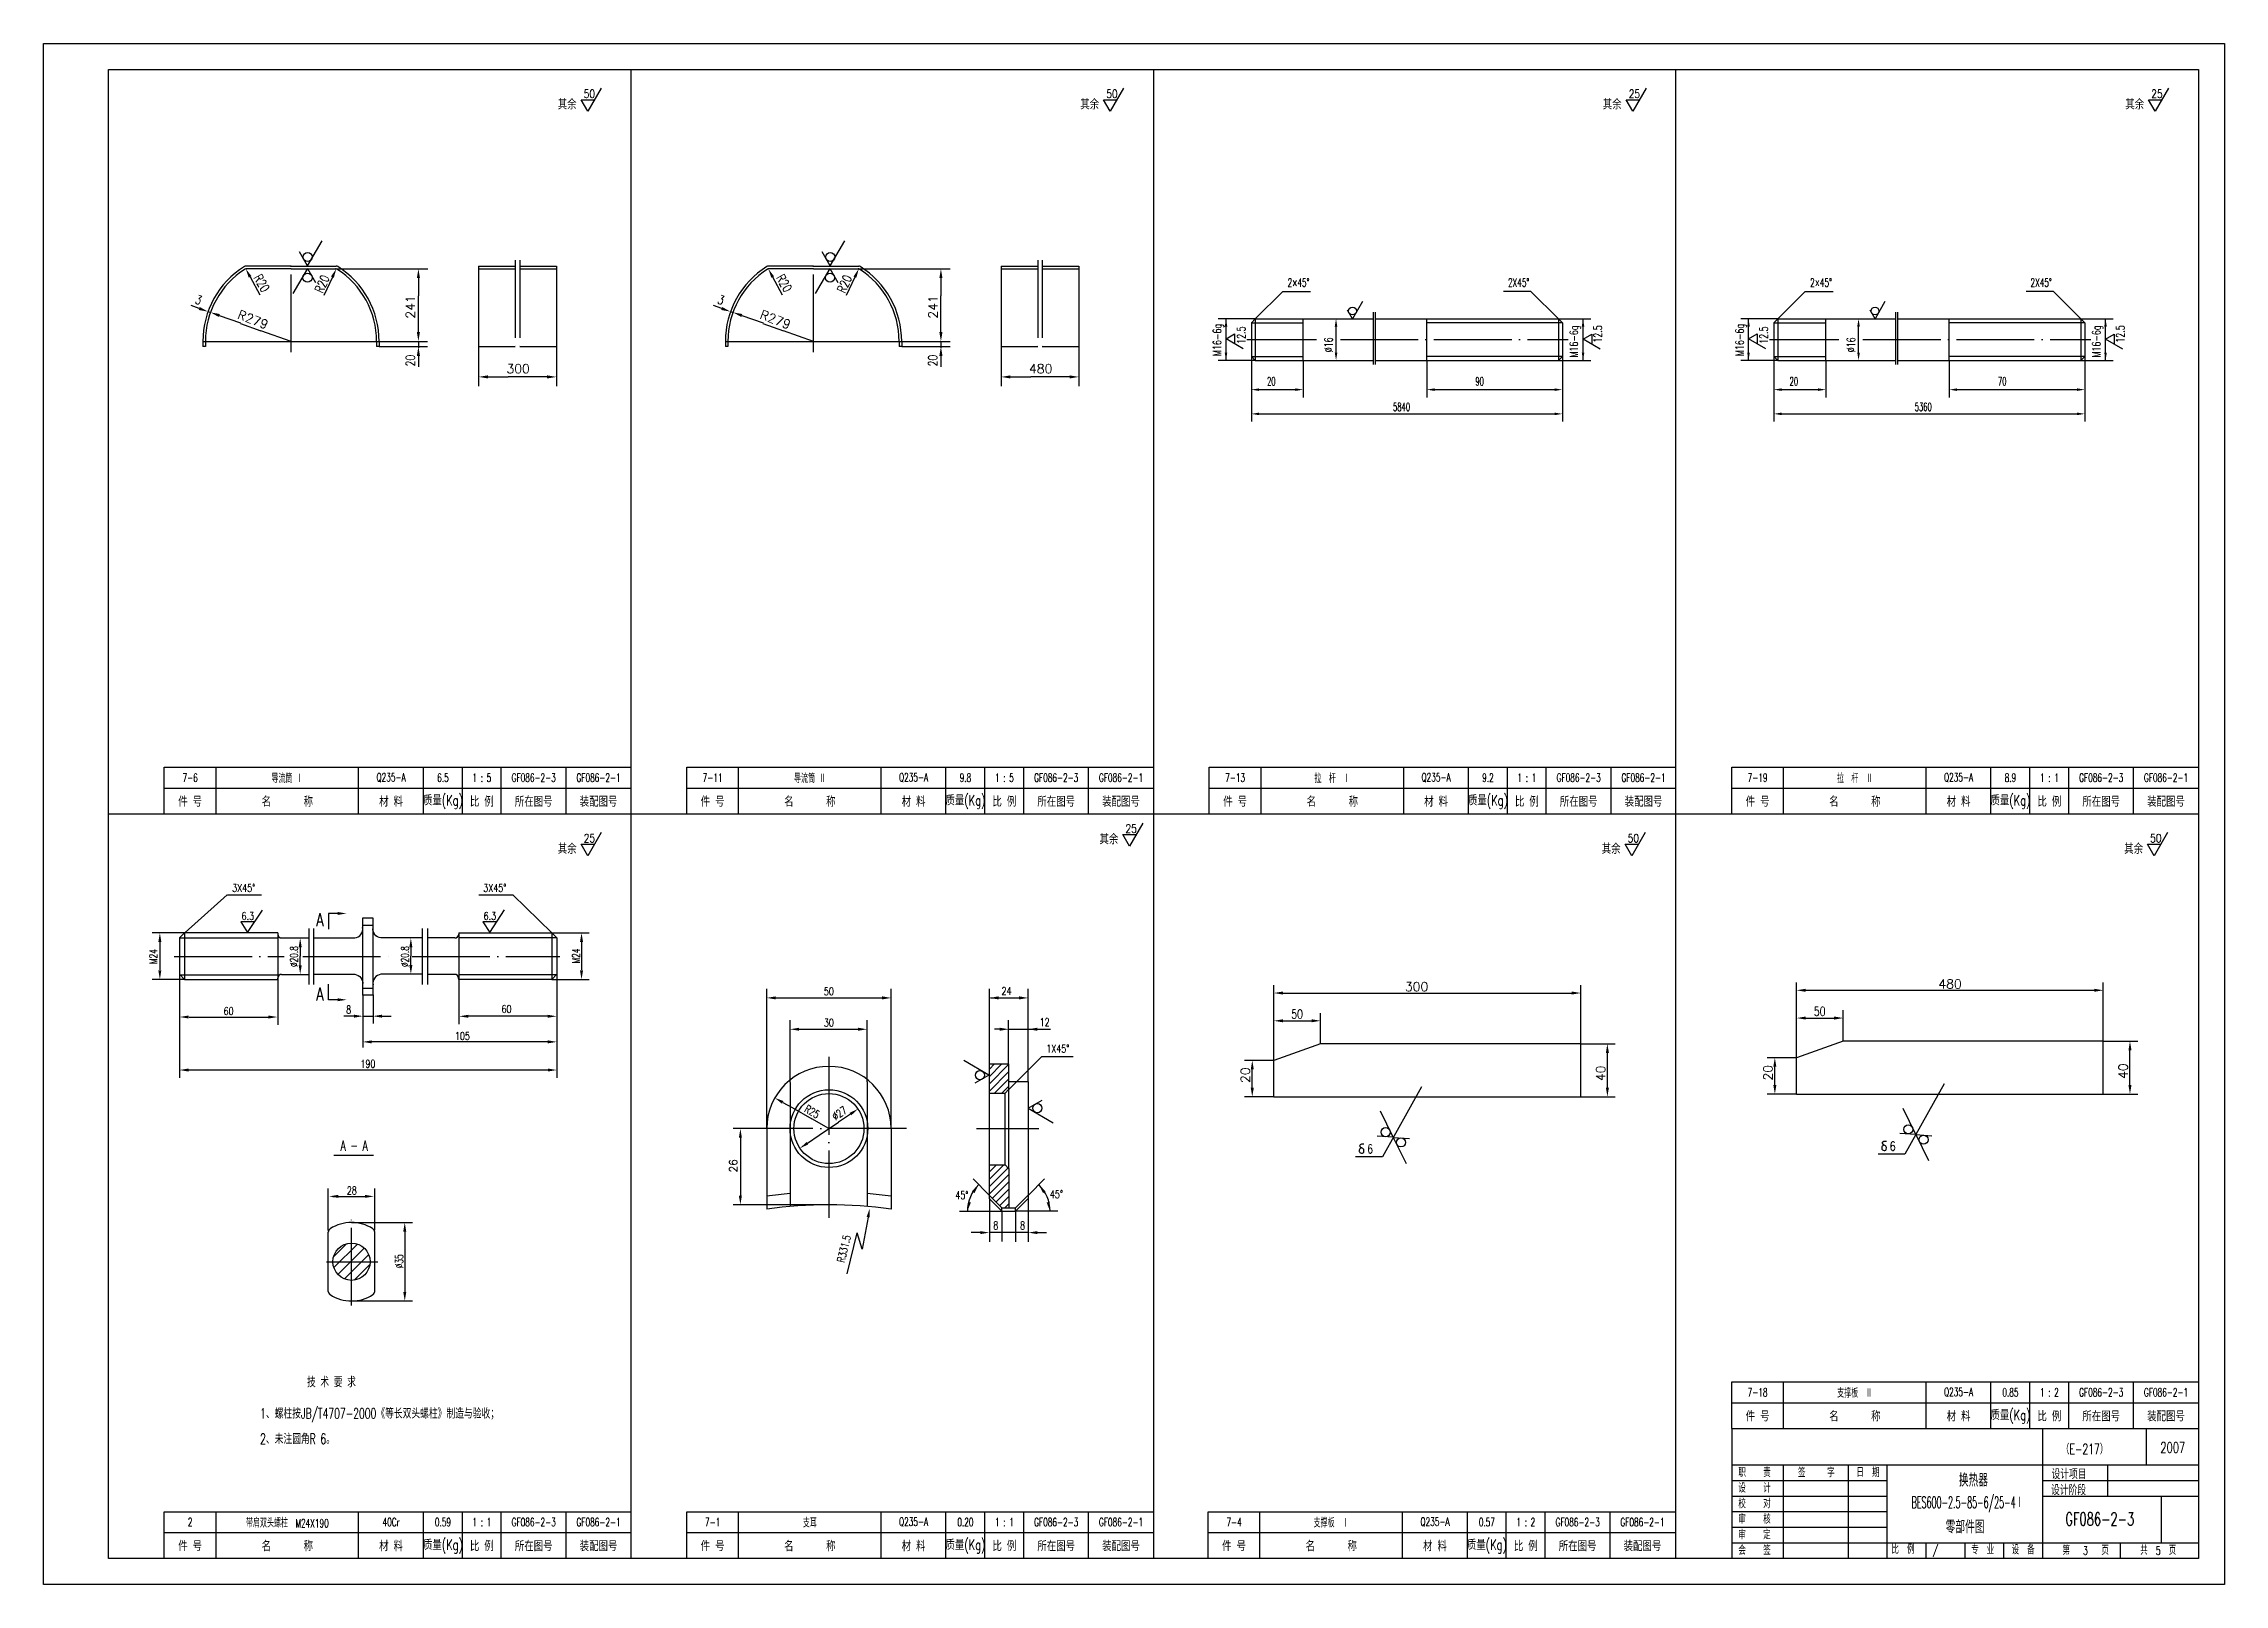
# Model space of a CAD drawing. Extents: x -1174 to 1453, y 137 to 1485.
# Drawn here: x 612 to 1453, y 146 to 740 of the extents above; entities that cross this region are included whole.
import ezdxf
from ezdxf.enums import TextEntityAlignment as Align

# ---------------------------------------------------------------- set-up
doc = ezdxf.new("R2010")
doc.units = 0
doc.header["$MEASUREMENT"] = 0
doc.linetypes.add('DASHDOT-M', pattern=[36, 30, -3, 0, -3])
doc.linetypes.add('DIVIDE-M', pattern=[39, 30, -3, 0, -3, 0, -3])
doc.layers.get('0').update_dxf_attribs({"linetype": 'CONTINUOUS'})
for name, color, linetype in [('CDR_DWG1', 4, 'CONTINUOUS'), ('CDR_DWG2', 2, 'CONTINUOUS'), ('CDR_DWG3', 1, 'DASHDOT-M'), ('CDR_DWG4', 3, 'DIVIDE-M')]:
    doc.layers.add(name, color=color, linetype=linetype)
doc.styles.add('HZ', font='romans', dxfattribs={"width": 0.7, "bigfont": 'hz'})

msp = doc.modelspace()

# ---------------------------------------------------------------- texts
at = {"style": 'HZ'}
for s, height, width, p in [('其余', 4, 0.7, (810.14, 714.16)), ('50', 3.2, 0.8, (820.16, 718.61)), ('其余', 4, 0.7, (1011.64, 714.16)), ('50', 3.2, 0.8, (1021.66, 718.61)), ('其余', 4, 0.7, (1213.14, 714.16)), ('25', 3.2, 0.8, (1223.16, 718.61)), ('其余', 4, 0.7, (1414.64, 714.16)), ('25', 3.2, 0.8, (1424.66, 718.61)), ('2×45%%d', 3.2, 0.65, (1091.61, 645.83)), ('2X45%%d', 3.2, 0.65, (1176.59, 645.83)), ('2×45%%d', 3.2, 0.65, (1293.11, 645.83)), ('2X45%%d', 3.2, 0.65, (1378.09, 645.83)), ('20', 3.2, 0.6, (1083.68, 607.75)), ('90', 3.2, 0.6, (1164.02, 607.75)), ('20', 3.2, 0.6, (1285.18, 607.75)), ('70', 3.2, 0.6, (1365.52, 607.75)), ('5840', 3.2, 0.6, (1132.25, 597.9)), ('5360', 3.2, 0.6, (1333.43, 597.9)), ('25', 3.2, 0.8, (1029.07, 435.31)), ('其余', 4, 0.7, (810.14, 427.16)), ('25', 3.2, 0.8, (820.16, 431.61)), ('其余', 4, 0.7, (1019.05, 430.86)), ('其余', 4, 0.7, (1212.73, 427.16)), ('50', 3.2, 0.8, (1222.74, 431.61)), ('其余', 4, 0.7, (1414.23, 427.16)), ('50', 3.2, 0.8, (1424.24, 431.61)), ('3X45%%D', 3, 0.75, (684.58, 412.56)), ('3X45%%D', 3, 0.75, (781.42, 412.56)), ('6', 3.5, 0.75, (1122.31, 311.69)), ('6', 3.5, 0.75, (1323.84, 312.75)), ('        技 术 要 求', 4, 0.65, (697.92, 221.55)), ('1、螺柱按JB/T4707-2000《等长双头螺柱》制造与验收；', 4, 0.65, (695.35, 209.47)), ('2、未注圆角R 6。', 4, 0.65, (695.35, 199.66)), ('（E-217）', 4, 0.65, (1389.73, 195.71)), ('2007', 4, 0.7, (1428.17, 196.31)), ('职    责', 3.2, 0.7, (1265.42, 186.96)), ('签     字', 3.2, 0.7, (1288.43, 186.91)), ('日  期', 3.2, 0.7, (1310.97, 187)), ('设计项目', 4, 0.65, (1386.2, 186.1)), ('校    对', 3.2, 0.7, (1265.42, 174.96)), ('设    计', 3.2, 0.7, (1265.42, 180.96)), ('设计阶段', 4, 0.65, (1386, 179.95)), ('审    核', 3.2, 0.7, (1265.42, 168.96)), ('GF086-2-3', 5, 0.65, (1391.53, 168.26)), ('会    签', 3.2, 0.7, (1265.42, 156.96)), ('审    定', 3.2, 0.7, (1265.42, 162.96)), ('比  例', 3.2, 0.7, (1324.45, 157.38)), ('/', 3.2, 0.7, (1340.41, 157.2)), ('专  业', 3.2, 0.7, (1355.22, 157.18)), ('设  备', 3.2, 0.7, (1370.8, 157.17)), ('第   3   页', 3.2, 0.7, (1390.4, 156.97)), ('共  5  页', 3.2, 0.7, (1420.4, 156.97))]:
    msp.add_text(s, height=height, dxfattribs=dict(at, width=width)).set_placement(p)
for s, height, rotation, width, p in [('R20', 3.5, 299.5559, 0.75, (692.75, 649.35)), ('R20', 3.5, 66.11938, 0.75, (719.43, 643.06)), ('R20', 3.5, 299.5559, 0.75, (894.25, 649.35)), ('R20', 3.5, 66.11938, 0.75, (920.93, 643.06)), ('3', 3.5, 340.17779, 0.75, (669.97, 639.52)), ('3', 3.5, 340.17779, 0.75, (871.47, 639.52)), ('M16-6g', 3.2, 90, 0.7, (1066.01, 619.11)), ('M16-6g', 3.2, 90, 0.7, (1267.51, 619.11)), ('12.5', 3.2, 90, 0.7, (1075.3, 623.79)), ('%%C16', 3.2, 90, 0.7, (1108.98, 620.54)), ('M16-6g', 3.2, 90, 0.7, (1203.58, 618.51)), ('12.5', 3.2, 90, 0.7, (1212.81, 624.24)), ('12.5', 3.2, 90, 0.7, (1276.8, 623.79)), ('%%C16', 3.2, 90, 0.7, (1310.48, 620.54)), ('M16-6g', 3.2, 90, 0.7, (1405.08, 618.51)), ('12.5', 3.2, 90, 0.7, (1414.31, 624.24)), ('20', 3.5, 90, 0.75, (755.02, 615.11)), ('20', 3.5, 90, 0.75, (956.52, 615.11))]:
    msp.add_text(s, height=height, rotation=rotation, dxfattribs=dict(at, width=width)).set_placement(p)
for s, height, rotation, p in [('241', 3.5, 90, (755.07, 638.04)), ('241', 3.5, 90, (956.57, 638.04)), ('R279', 3.5, 339, (691.97, 631.54)), ('R279', 3.5, 339, (893.47, 631.54)), ('40 ', 3.5, 90, (1214.04, 343.75)), (' 20', 3.5, 90, (1278.57, 341.6)), ('40 ', 3.5, 90, (1415.57, 344.6)), (' 20', 3.5, 90, (1077.04, 340.65)), ('26', 3, 90, (879.3, 306.9))]:
    msp.add_text(s, height=height, rotation=rotation, dxfattribs=at).set_placement(p, align=Align.CENTER)
for s, p in [('300', (794.87, 612.45)), ('480', (996.37, 612.45)), ('480', (1347.07, 375.3)), ('300 ', (1142.54, 374.25))]:
    msp.add_text(s, height=3.5, dxfattribs=at).set_placement(p, align=Align.CENTER)
for s, height, width, p in [('7-6', 3.2, 0.65, (668.36, 456.55)), ('导流筒 Ⅰ', 3.2, 0.65, (705.86, 456.55)), ('Q235-A', 3.2, 0.65, (745.86, 456.55)), ('6.5', 3.2, 0.65, (765.86, 456.55)), ('1 : 5', 3.2, 0.65, (780.86, 456.55)), ('GF086-2-3', 3.2, 0.65, (800.86, 456.55)), ('GF086-2-1', 3.2, 0.65, (825.86, 456.55)), ('7-11', 3.2, 0.65, (869.86, 456.55)), ('导流筒 Ⅱ', 3.2, 0.65, (907.36, 456.55)), ('Q235-A', 3.2, 0.65, (947.36, 456.55)), ('9.8', 3.2, 0.65, (967.36, 456.55)), ('1 : 5', 3.2, 0.65, (982.36, 456.55)), ('GF086-2-3', 3.2, 0.65, (1002.36, 456.55)), ('GF086-2-1', 3.2, 0.65, (1027.36, 456.55)), ('7-13', 3.2, 0.65, (1071.36, 456.55)), ('拉  杆  Ⅰ', 3.2, 0.65, (1108.86, 456.55)), ('Q235-A', 3.2, 0.65, (1148.86, 456.55)), ('9.2', 3.2, 0.65, (1168.86, 456.55)), ('1 : 1', 3.2, 0.65, (1183.86, 456.55)), ('GF086-2-3', 3.2, 0.65, (1203.86, 456.55)), ('GF086-2-1', 3.2, 0.65, (1228.86, 456.55)), ('7-19', 3.2, 0.65, (1272.86, 456.55)), ('拉  杆  Ⅱ', 3.2, 0.65, (1310.36, 456.55)), ('Q235-A', 3.2, 0.65, (1350.36, 456.55)), ('8.9', 3.2, 0.65, (1370.36, 456.55)), ('1 : 1', 3.2, 0.65, (1385.36, 456.55)), ('GF086-2-3', 3.2, 0.65, (1405.36, 456.55)), ('GF086-2-1', 3.2, 0.65, (1430.36, 456.55)), ('件 号', 4, 0.7, (668.36, 447.55)), ('名      称', 4, 0.7, (705.86, 447.55)), ('材 料', 4, 0.7, (745.86, 447.55)), ('质量(Kg)', 4, 0.7, (765.86, 447.55)), ('比 例', 4, 0.7, (780.86, 447.55)), ('所在图号', 4, 0.7, (800.86, 447.55)), ('装配图号', 4, 0.7, (825.86, 447.55)), ('件 号', 4, 0.7, (869.86, 447.55)), ('名      称', 4, 0.7, (907.36, 447.55)), ('材 料', 4, 0.7, (947.36, 447.55)), ('质量(Kg)', 4, 0.7, (967.36, 447.55)), ('比 例', 4, 0.7, (982.36, 447.55)), ('所在图号', 4, 0.7, (1002.36, 447.55)), ('装配图号', 4, 0.7, (1027.36, 447.55)), ('件 号', 4, 0.7, (1071.36, 447.55)), ('名      称', 4, 0.7, (1108.86, 447.55)), ('材 料', 4, 0.7, (1148.86, 447.55)), ('质量(Kg)', 4, 0.7, (1168.86, 447.55)), ('比 例', 4, 0.7, (1183.86, 447.55)), ('所在图号', 4, 0.7, (1203.86, 447.55)), ('装配图号', 4, 0.7, (1228.86, 447.55)), ('件 号', 4, 0.7, (1272.86, 447.55)), ('名      称', 4, 0.7, (1310.36, 447.55)), ('材 料', 4, 0.7, (1350.36, 447.55)), ('质量(Kg)', 4, 0.7, (1370.36, 447.55)), ('比 例', 4, 0.7, (1385.36, 447.55)), ('所在图号', 4, 0.7, (1405.36, 447.55)), ('装配图号', 4, 0.7, (1430.36, 447.55)), ('7-18', 3.2, 0.65, (1272.86, 219.58)), ('支撑板  Ⅱ', 3.2, 0.65, (1310.36, 219.58)), ('Q235-A', 3.2, 0.65, (1350.36, 219.58)), ('0.85', 3.2, 0.65, (1370.36, 219.58)), ('1 : 2', 3.2, 0.65, (1385.36, 219.58)), ('GF086-2-3', 3.2, 0.65, (1405.36, 219.58)), ('GF086-2-1', 3.2, 0.65, (1430.36, 219.58)), ('件 号', 4, 0.7, (1272.86, 210.58)), ('名      称', 4, 0.7, (1310.36, 210.58)), ('材 料', 4, 0.7, (1350.36, 210.58)), ('质量(Kg)', 4, 0.7, (1370.36, 210.58)), ('比 例', 4, 0.7, (1385.36, 210.58)), ('所在图号', 4, 0.7, (1405.36, 210.58)), ('装配图号', 4, 0.7, (1430.36, 210.58)), ('换热器', 5, 0.65, (1356.09, 186.01)), ('BES600-2.5-85-6/25-4Ⅰ', 4.5, 0.5, (1353.75, 176.86)), ('2', 3.2, 0.65, (668.36, 169.55)), ('带肩双头螺柱  M24X190', 3.2, 0.65, (705.86, 169.55)), ('40Cr', 3.2, 0.65, (745.86, 169.55)), ('0.59', 3.2, 0.65, (765.86, 169.55)), ('1 : 1', 3.2, 0.65, (780.86, 169.55)), ('GF086-2-3', 3.2, 0.65, (800.86, 169.55)), ('GF086-2-1', 3.2, 0.65, (825.86, 169.55)), ('7-1', 3.2, 0.65, (869.86, 169.55)), ('支耳', 3.2, 0.65, (907.36, 169.55)), ('Q235-A', 3.2, 0.65, (947.36, 169.55)), ('0.20', 3.2, 0.65, (967.36, 169.55)), ('1 : 1', 3.2, 0.65, (982.36, 169.55)), ('GF086-2-3', 3.2, 0.65, (1002.36, 169.55)), ('GF086-2-1', 3.2, 0.65, (1027.36, 169.55)), ('7-4', 3.2, 0.65, (1070.95, 169.55)), ('支撑板  Ⅰ', 3.2, 0.65, (1108.45, 169.55)), ('Q235-A', 3.2, 0.65, (1148.45, 169.55)), ('0.57', 3.2, 0.65, (1168.45, 169.55)), ('1 : 2', 3.2, 0.65, (1183.45, 169.55)), ('GF086-2-3', 3.2, 0.65, (1203.45, 169.55)), ('GF086-2-1', 3.2, 0.65, (1228.45, 169.55)), ('零部件图', 5, 0.65, (1352.86, 167.96)), ('件 号', 4, 0.7, (668.36, 160.55)), ('名      称', 4, 0.7, (705.86, 160.55)), ('材 料', 4, 0.7, (745.86, 160.55)), ('质量(Kg)', 4, 0.7, (765.86, 160.55)), ('比 例', 4, 0.7, (780.86, 160.55)), ('所在图号', 4, 0.7, (800.86, 160.55)), ('装配图号', 4, 0.7, (825.86, 160.55)), ('件 号', 4, 0.7, (869.86, 160.55)), ('名      称', 4, 0.7, (907.36, 160.55)), ('材 料', 4, 0.7, (947.36, 160.55)), ('质量(Kg)', 4, 0.7, (967.36, 160.55)), ('比 例', 4, 0.7, (982.36, 160.55)), ('所在图号', 4, 0.7, (1002.36, 160.55)), ('装配图号', 4, 0.7, (1027.36, 160.55)), ('件 号', 4, 0.7, (1070.95, 160.55)), ('名      称', 4, 0.7, (1108.45, 160.55)), ('材 料', 4, 0.7, (1148.45, 160.55)), ('质量(Kg)', 4, 0.7, (1168.45, 160.55)), ('比 例', 4, 0.7, (1183.45, 160.55)), ('所在图号', 4, 0.7, (1203.45, 160.55)), ('装配图号', 4, 0.7, (1228.45, 160.55))]:
    msp.add_text(s, height=height, dxfattribs=dict(at, width=width)).set_placement(p, align=Align.MIDDLE)
at = {"style": 'HZ', "width": 0.75}
for s, height, p in [('6.3', 3, (690.6, 401.7)), ('6.3', 3, (783.97, 401.76)), ('50', 3, (914.7, 372.7)), ('24', 3, (983.2, 372.8)), ('60', 3, (683.2, 365.07)), ('8', 3, (729.5, 365.67)), ('60', 3, (790.4, 365.87)), ('30', 3, (914.7, 360.6)), ('12', 3, (997.9, 360.8)), ('50', 3.5, (1095.27, 363.65)), ('50', 3.5, (1296.8, 364.71)), ('105', 3, (773.4, 355.49)), ('1X45%%D', 3, (1002.96, 350.59)), ('190', 3, (736.9, 344.74)), ('28', 3, (730.7, 295.9)), ('45%%d', 3, (965.98, 294.1)), ('45%%d', 3, (1002.44, 294.46)), ('8', 3, (979.05, 282.4)), ('8', 3, (989.37, 282.4))]:
    msp.add_text(s, height=height, dxfattribs=at).set_placement(p, align=Align.CENTER)
at = {"style": 'HZ'}
for s, rotation, width, p in [('M24', 90, 0.7, (655.7, 387.57)), ('%%C20.8', 90, 0.7, (709.9, 387.57)), ('%%C20.8', 90, 0.7, (752.7, 387.57)), ('M24', 90, 0.7, (818.7, 387.77)), ('R25', 330.05555, 0.75, (907.49, 326.49)), ('%%C27', 33.88739, 0.75, (919.61, 325.91)), ('R331.5', 76.08547, 0.75, (921.96, 274.57)), ('%%C35', 90, 0.7, (750.48, 270.07))]:
    msp.add_text(s, height=3, rotation=rotation, dxfattribs=dict(at, width=width)).set_placement(p, align=Align.CENTER)
at = {"layer": 'CDR_DWG2', "style": 'HZ'}
for s, height, width, p in [('A', 5, 0.75, (718.34, 399.32)), ('A', 5, 0.75, (718.34, 370.69)), ('A - A', 4, 0.65, (731.63, 312.73))]:
    msp.add_text(s, height=height, dxfattribs=dict(at, width=width)).set_placement(p, align=Align.CENTER)

# ---------------------------------------------------------------- blocks, each defined once
blk = doc.blocks.new('*X75')
at = {"color": 0}
for p, q in [((240.7, 219.49), (245.74, 224.53)), ((240.81, 215.35), (249.88, 224.42)), ((242.39, 212.69), (252.54, 222.84)), ((244.9, 210.95), (254.27, 220.33)), ((248.67, 210.49), (254.74, 216.56))]:
    blk.add_line(p, q, dxfattribs=at)
blk = doc.blocks.new('*X49')
at = {"color": 0}
for p, q in [((152.09, 157.75), (157.61, 163.26)), ((152.09, 160.58), (154.78, 163.26)), ((152.09, 154.92), (159.28, 162.11)), ((152.09, 152.09), (159.56, 159.56)), ((153.24, 150.41), (159.56, 156.73)), ((154.65, 148.99), (159.56, 153.9)), ((156.07, 147.58), (159.56, 151.07)), ((158.05, 146.74), (159.56, 148.25))]:
    blk.add_line(p, q, dxfattribs=at)
blk = doc.blocks.new('*X50')
at = {"color": 0}
for p, q in [((152.09, 197.34), (156.93, 202.19)), ((152.09, 200.17), (154.1, 202.19)), ((152.09, 194.52), (159.51, 201.94)), ((152.09, 191.69), (159.51, 199.11)), ((154.11, 190.88), (159.51, 196.28)), ((156.94, 190.88), (159.51, 193.46))]:
    blk.add_line(p, q, dxfattribs=at)

# ---------------------------------------------------------------- linework, layer by layer
for p, q in [((611.86, 145.55), (611.86, 739.55)), ((611.86, 739.55), (1452.86, 739.55)), ((1452.86, 739.55), (1452.86, 145.55)), ((838.36, 729.55), (838.36, 155.55)), ((1039.86, 729.55), (1039.86, 155.55)), ((1241.36, 155.55), (1241.36, 729.55)), ((713.67, 653.84), (710.6, 659.23)), ((713.67, 653.84), (719.3, 663.48)), ((915.17, 653.84), (912.1, 659.23)), ((915.17, 653.84), (920.8, 663.48)), ((691.51, 649.59), (695.19, 642.71)), ((713.59, 652.8), (707.97, 643.16)), ((713.59, 652.8), (716.66, 647.42)), ((723.22, 649.5), (719.92, 642.39)), ((724.56, 652.76), (760, 652.76)), ((756.4, 649.16), (756.4, 642.36)), ((893.01, 649.59), (896.69, 642.71)), ((915.09, 652.8), (909.47, 643.16)), ((915.09, 652.8), (918.16, 647.42)), ((924.72, 649.5), (921.42, 642.39)), ((926.06, 652.76), (961.5, 652.76)), ((957.9, 649.16), (957.9, 642.36)), ((756.4, 635.16), (756.4, 642.36)), ((957.9, 635.16), (957.9, 642.36)), ((1079.12, 633.44), (1089.73, 644.05)), ((1089.73, 644.05), (1100.45, 644.05)), ((1185.45, 644.05), (1174.87, 644.05)), ((1196.06, 633.44), (1185.45, 644.05)), ((1280.62, 633.44), (1291.23, 644.05)), ((1291.23, 644.05), (1301.95, 644.05)), ((1386.95, 644.05), (1376.37, 644.05)), ((1397.56, 633.44), (1386.95, 644.05)), ((671.88, 637.44), (668.76, 638.55)), ((675.26, 636.23), (676.21, 635.94)), ((679.61, 634.75), (687.83, 631.87)), ((687.74, 631.6), (695.66, 628.83)), ((756.4, 628.36), (756.4, 635.16)), ((873.38, 637.44), (870.26, 638.55)), ((876.76, 636.23), (877.71, 635.94)), ((881.11, 634.75), (889.33, 631.87)), ((889.24, 631.6), (897.16, 628.83)), ((957.9, 628.36), (957.9, 635.16)), ((1079.06, 633.44), (1064.85, 633.44)), ((1067.85, 617.44), (1067.85, 633.44)), ((1196.06, 633.44), (1208.53, 633.44)), ((1205.53, 617.44), (1205.53, 633.44)), ((1280.56, 633.44), (1266.35, 633.44)), ((1269.35, 617.44), (1269.35, 633.44)), ((1397.56, 633.44), (1410.03, 633.44)), ((1407.03, 617.44), (1407.03, 633.44)), ((707.27, 624.76), (695.66, 628.83)), ((705.47, 624.76), (709.07, 624.76)), ((705.47, 624.76), (709.07, 624.76)), ((705.47, 624.76), (709.07, 624.76)), ((705.47, 624.76), (709.07, 624.76)), ((705.47, 624.76), (709.07, 624.76)), ((705.47, 624.76), (709.07, 624.76)), ((705.47, 624.76), (709.07, 624.76)), ((707.27, 622.96), (707.27, 626.56)), ((707.27, 622.96), (707.27, 626.56)), ((707.27, 622.96), (707.27, 626.56)), ((707.27, 622.96), (707.27, 626.56)), ((707.27, 622.96), (707.27, 626.56)), ((707.27, 622.96), (707.27, 626.56)), ((707.27, 622.96), (707.27, 626.56)), ((741.27, 624.76), (759.93, 624.76)), ((741.27, 622.76), (759.93, 622.76)), ((756.4, 624.76), (756.4, 622.31)), ((779.63, 622.76), (779.63, 607.46)), ((809.63, 622.76), (809.63, 607.46)), ((908.77, 624.76), (897.16, 628.83)), ((906.97, 624.76), (910.57, 624.76)), ((906.97, 624.76), (910.57, 624.76)), ((906.97, 624.76), (910.57, 624.76)), ((906.97, 624.76), (910.57, 624.76)), ((906.97, 624.76), (910.57, 624.76)), ((906.97, 624.76), (910.57, 624.76)), ((906.97, 624.76), (910.57, 624.76)), ((908.77, 622.96), (908.77, 626.56)), ((908.77, 622.96), (908.77, 626.56)), ((908.77, 622.96), (908.77, 626.56)), ((908.77, 622.96), (908.77, 626.56)), ((908.77, 622.96), (908.77, 626.56)), ((908.77, 622.96), (908.77, 626.56)), ((908.77, 622.96), (908.77, 626.56)), ((942.77, 624.76), (961.43, 624.76)), ((942.77, 622.76), (961.43, 622.76)), ((957.9, 624.76), (957.9, 622.31)), ((981.13, 622.76), (981.13, 607.46)), ((1011.13, 622.76), (1011.13, 607.46)), ((1110.28, 620.44), (1110.28, 630.44)), ((1311.78, 620.44), (1311.78, 630.44)), ((756.4, 619.16), (756.4, 614.97)), ((957.9, 619.16), (957.9, 614.97)), ((1079.06, 617.44), (1064.85, 617.44)), ((1077.62, 618.94), (1077.62, 603.15)), ((1097.62, 617.44), (1097.62, 603.15)), ((1145.28, 617.44), (1145.28, 603.15)), ((1196.06, 617.44), (1208.53, 617.44)), ((1197.56, 618.94), (1197.56, 603.15)), ((1280.56, 617.44), (1266.35, 617.44)), ((1279.12, 618.94), (1279.12, 603.15)), ((1299.12, 617.44), (1299.12, 603.15)), ((1346.78, 617.44), (1346.78, 603.15)), ((1397.56, 617.44), (1410.03, 617.44)), ((1399.06, 618.94), (1399.06, 603.15)), ((783.23, 611.06), (791.03, 611.06)), ((798.23, 611.06), (791.03, 611.06)), ((806.03, 611.06), (798.23, 611.06)), ((984.73, 611.06), (992.53, 611.06)), ((999.73, 611.06), (992.53, 611.06)), ((1007.53, 611.06), (999.73, 611.06)), ((1080.62, 606.15), (1094.62, 606.15)), ((1148.28, 606.15), (1194.56, 606.15)), ((1282.12, 606.15), (1296.12, 606.15)), ((1349.78, 606.15), (1396.06, 606.15)), ((1077.62, 603.15), (1077.62, 593.81)), ((1197.56, 603.15), (1197.56, 593.81)), ((1279.12, 603.15), (1279.12, 593.81)), ((1399.06, 603.15), (1399.06, 593.81)), ((1080.62, 596.81), (1194.56, 596.81)), ((1282.12, 596.81), (1396.06, 596.81)), ((658.36, 452.55), (838.36, 452.55)), ((859.86, 452.55), (1039.86, 452.55)), ((1061.36, 452.55), (1241.36, 452.55)), ((1262.86, 452.55), (1442.86, 452.55)), ((636.86, 442.55), (1442.86, 442.55)), ((666.41, 396.89), (682.7, 411.37)), ((682.73, 411.37), (695.92, 411.37)), ((690.52, 396.81), (696.23, 405.51)), ((779.66, 411.36), (792.85, 411.36)), ((783.9, 396.86), (789.6, 405.56)), ((807.82, 396.75), (792.85, 411.36)), ((666.18, 396.75), (653.69, 396.75)), ((687.9, 400.97), (690.52, 396.81)), ((693.26, 400.97), (687.9, 400.97)), ((786.64, 401.03), (781.27, 401.03)), ((781.27, 401.03), (783.9, 396.86)), ((807.82, 396.75), (822.31, 396.75)), ((656.69, 393.46), (656.69, 382.41)), ((710.81, 391.3), (710.81, 387.8)), ((710.81, 384.3), (710.81, 387.8)), ((753.49, 391.3), (753.49, 387.8)), ((753.49, 384.3), (753.49, 387.8)), ((819.31, 393.51), (819.31, 382.51)), ((666.18, 378.75), (653.69, 378.75)), ((664.25, 380.75), (664.25, 340.81)), ((702.14, 378.69), (702.14, 361.28)), ((771.93, 378.8), (771.93, 361.56)), ((807.82, 378.75), (822.31, 378.75)), ((809.82, 380.75), (809.82, 340.81)), ((734.91, 372.83), (734.91, 352.57)), ((738.9, 372.83), (738.9, 361.78)), ((890.72, 321.32), (890.72, 375.15)), ((894.22, 371.65), (935.22, 371.65)), ((938.72, 321.32), (938.72, 375.15)), ((976.65, 346.25), (976.65, 375.15)), ((976.98, 371.65), (989.02, 371.65)), ((991.59, 339.32), (991.59, 375.15)), ((1086.33, 365.88), (1086.33, 376.53)), ((1089.83, 373.53), (1201.98, 373.53)), ((1204.64, 354), (1204.64, 376.53)), ((1287.86, 366.94), (1287.86, 377.58)), ((1291.36, 374.58), (1403.51, 374.58)), ((1406.17, 355.06), (1406.17, 377.58)), ((667.99, 364.28), (699.02, 364.28)), ((731.54, 364.61), (727.58, 364.61)), ((734.93, 364.61), (738.98, 364.61)), ((742.4, 364.61), (745.9, 364.61)), ((806.69, 364.56), (774.53, 364.56)), ((899.72, 339.12), (899.72, 363.06)), ((929.41, 339.33), (929.41, 363.06)), ((984.01, 346.25), (984.01, 363.06)), ((991.59, 339.32), (991.59, 363.06)), ((1086.33, 347.53), (1086.33, 365.82)), ((1089.83, 362.82), (1101.69, 362.82)), ((1104.34, 354), (1104.34, 365.82)), ((1287.86, 348.58), (1287.86, 366.88)), ((1291.36, 363.88), (1303.22, 363.88)), ((1305.87, 355.06), (1305.87, 366.88)), ((806.54, 354.7), (738.22, 354.7)), ((903.22, 359.56), (925.91, 359.56)), ((980.6, 359.56), (978.62, 359.56)), ((984.16, 359.56), (994.49, 359.56)), ((995.09, 359.56), (1000.22, 359.56)), ((1204.7, 353.94), (1217.92, 353.94)), ((1406.23, 355), (1419.45, 355)), ((976.41, 341.9), (966.77, 347.52)), ((984.12, 336.36), (996.85, 349.09)), ((996.85, 349.09), (1008.85, 349.09)), ((1086.26, 347.53), (1074.97, 347.53)), ((1214.92, 337.02), (1214.92, 351.27)), ((1287.79, 348.58), (1276.5, 348.58)), ((1279.5, 337.81), (1279.5, 345.57)), ((1416.45, 338.08), (1416.45, 352.33)), ((806.32, 343.84), (667.22, 343.84)), ((899.72, 339.06), (899.72, 321.26)), ((929.41, 339.27), (929.41, 321.29)), ((976.41, 341.9), (971.02, 338.83)), ((1077.97, 336.75), (1077.97, 344.51)), ((1143.23, 337.41), (1128.16, 310.38)), ((1344.76, 338.47), (1329.69, 311.44)), ((896.89, 331.38), (900.49, 329.34)), ((900.49, 329.34), (908.08, 325.03)), ((991.61, 329.1), (997, 332.17)), ((991.61, 329.1), (1001.25, 323.48)), ((1086.26, 333.52), (1074.97, 333.52)), ((1204.7, 333.52), (1217.92, 333.52)), ((1287.79, 334.58), (1276.5, 334.58)), ((1333.88, 318.98), (1328.98, 329.01)), ((1406.23, 334.58), (1419.45, 334.58)), ((884.21, 321.26), (877.78, 321.26)), ((890.72, 321.26), (890.72, 321.26)), ((914.72, 321.26), (908.08, 325.03)), ((911.01, 318.75), (918.43, 323.77)), ((914.63, 321.26), (914.81, 321.26)), ((914.63, 321.26), (914.81, 321.26)), ((914.63, 321.26), (914.81, 321.26)), ((914.72, 321.17), (914.72, 321.35)), ((914.72, 321.17), (914.72, 321.35)), ((914.72, 321.17), (914.72, 321.35)), ((923, 326.87), (918.43, 323.77)), ((1132.35, 317.92), (1127.45, 327.95)), ((880.57, 317.76), (880.57, 295.4)), ((906.44, 315.65), (911.01, 318.75)), ((1119.28, 313.22), (1119.2, 312.98)), ((1119.2, 312.98), (1119.24, 312.45)), ((1119.24, 312.45), (1119.27, 312.28)), ((1119.27, 312.28), (1119.44, 312.05)), ((1119.41, 313.44), (1119.28, 313.22)), ((1119.64, 313.63), (1119.41, 313.44)), ((1119.44, 312.05), (1119.7, 311.88)), ((1119.51, 314.57), (1119.53, 314.93)), ((1119.64, 314.24), (1119.51, 314.57)), ((1119.53, 314.93), (1119.66, 315.11)), ((1119.87, 314.02), (1119.64, 314.24)), ((1119.79, 313.78), (1119.64, 313.63)), ((1119.66, 315.11), (1119.95, 315.3)), ((1119.7, 311.88), (1120.07, 311.76)), ((1120.13, 313.87), (1119.79, 313.78)), ((1120.19, 313.85), (1119.87, 314.02)), ((1119.95, 315.3), (1120.19, 315.34)), ((1120.07, 311.76), (1120.45, 311.8)), ((1120.19, 315.34), (1121.02, 315.34)), ((1120.4, 313.75), (1120.19, 313.85)), ((1120.59, 313.63), (1120.4, 313.75)), ((1120.45, 311.8), (1120.75, 311.92)), ((1120.79, 313.46), (1120.59, 313.63)), ((1120.75, 311.92), (1120.96, 312.19)), ((1120.96, 313.22), (1120.79, 313.46)), ((1120.99, 312.89), (1120.96, 313.22)), ((1120.96, 312.19), (1120.99, 312.89)), ((1132.35, 317.92), (1126.16, 318.36)), ((1132.37, 317.89), (1138.56, 317.46)), ((1132.37, 317.89), (1137.27, 307.86)), ((1329.69, 311.44), (1319.35, 311.44)), ((1320.81, 314.27), (1320.73, 314.03)), ((1320.73, 314.03), (1320.77, 313.5)), ((1320.77, 313.5), (1320.8, 313.33)), ((1320.8, 313.33), (1320.97, 313.11)), ((1320.94, 314.5), (1320.81, 314.27)), ((1321.17, 314.68), (1320.94, 314.5)), ((1320.97, 313.11), (1321.23, 312.94)), ((1321.04, 315.62), (1321.06, 315.98)), ((1321.17, 315.3), (1321.04, 315.62)), ((1321.06, 315.98), (1321.19, 316.17)), ((1321.4, 315.08), (1321.17, 315.3)), ((1321.32, 314.84), (1321.17, 314.68)), ((1321.19, 316.17), (1321.48, 316.36)), ((1321.23, 312.94), (1321.6, 312.82)), ((1321.66, 314.92), (1321.32, 314.84)), ((1321.72, 314.91), (1321.4, 315.08)), ((1321.48, 316.36), (1321.72, 316.39)), ((1321.6, 312.82), (1321.98, 312.85)), ((1321.72, 316.39), (1322.55, 316.39)), ((1321.93, 314.8), (1321.72, 314.91)), ((1322.12, 314.68), (1321.93, 314.8)), ((1321.98, 312.85), (1322.28, 312.97)), ((1322.32, 314.51), (1322.12, 314.68)), ((1322.28, 312.97), (1322.49, 313.25)), ((1322.49, 314.27), (1322.32, 314.51)), ((1322.52, 313.95), (1322.49, 314.27)), ((1322.49, 313.25), (1322.52, 313.95)), ((1333.88, 318.98), (1327.69, 319.42)), ((1333.9, 318.95), (1338.8, 308.92)), ((1333.9, 318.95), (1340.09, 318.51)), ((1128.16, 310.38), (1117.82, 310.38)), ((721.66, 281.97), (721.66, 298.13)), ((723.43, 295.13), (736.03, 295.13)), ((739.54, 282.09), (739.54, 298.13)), ((970.28, 301.87), (976.48, 295.66)), ((997.84, 301.87), (991.64, 295.66)), ((914.66, 291.9), (877.78, 291.9)), ((929.82, 287.09), (927.57, 274.79)), ((965.13, 289.44), (981.34, 289.44)), ((976.59, 294.32), (976.59, 277.6)), ((981.41, 289.47), (981.41, 277.73)), ((986.71, 289.47), (986.71, 277.66)), ((1002.99, 289.44), (986.78, 289.44)), ((991.59, 294.32), (991.59, 277.66)), ((730.66, 285.08), (754.14, 285.08)), ((751.14, 281.58), (751.14, 258.3)), ((921.77, 265.31), (925.6, 281.05)), ((927.57, 274.79), (925.6, 281.05)), ((974.23, 281.16), (969.55, 281.16)), ((986.71, 281.16), (976.6, 281.16)), ((991.6, 281.16), (986.73, 281.16)), ((995.1, 281.16), (998.6, 281.16)), ((730.66, 254.8), (754.14, 254.8)), ((1262.86, 215.58), (1442.86, 215.58)), ((1262.86, 205.58), (1442.86, 205.58)), ((1382.86, 155.58), (1382.86, 205.58)), ((1422.86, 191.58), (1422.86, 205.58)), ((1262.86, 191.58), (1442.86, 191.58)), ((1262.86, 185.58), (1322.86, 185.58)), ((1282.86, 155.58), (1282.86, 191.58)), ((1307.86, 155.58), (1307.86, 191.58)), ((1322.86, 155.58), (1322.86, 191.58)), ((1382.86, 185.58), (1442.86, 185.58)), ((1407.86, 179.58), (1407.86, 191.58)), ((1407.86, 179.58), (1407.86, 191.58)), ((1262.86, 179.58), (1322.86, 179.58)), ((1382.86, 179.58), (1442.86, 179.58)), ((1428.48, 179.58), (1428.48, 161.58)), ((1262.86, 173.58), (1322.86, 173.58)), ((658.36, 165.55), (838.36, 165.55)), ((859.86, 165.55), (1039.86, 165.55)), ((1060.95, 165.55), (1240.95, 165.55)), ((1262.86, 167.58), (1322.86, 167.58)), ((1262.86, 161.58), (1442.86, 161.58)), ((1337.86, 155.58), (1337.86, 161.58)), ((1352.86, 155.58), (1352.86, 161.58)), ((1367.86, 155.58), (1367.86, 161.58)), ((1412.86, 155.58), (1412.86, 161.58)), ((1452.86, 145.55), (611.86, 145.55))]:
    msp.add_line(p, q)
for points in [[(826.87, 722.37), (821.72, 713.45), (819.14, 717.91), (824.29, 717.91)], [(1028.37, 722.37), (1023.22, 713.45), (1020.64, 717.91), (1025.79, 717.91)], [(1229.87, 722.37), (1224.72, 713.45), (1222.14, 717.91), (1227.29, 717.91)], [(1431.37, 722.37), (1426.22, 713.45), (1423.64, 717.91), (1428.79, 717.91)], [(1120.48, 640.11), (1116.63, 633.44), (1114.71, 636.77)], [(1321.98, 640.11), (1318.13, 633.44), (1316.21, 636.77)], [(1074.51, 621.92), (1067.85, 625.77), (1071.18, 627.7), (1071.18, 623.85)], [(1212.19, 621.73), (1205.53, 625.58), (1208.86, 627.5), (1208.86, 623.65)], [(1276.01, 621.92), (1269.35, 625.77), (1272.68, 627.7), (1272.68, 623.85)], [(1413.69, 621.73), (1407.03, 625.58), (1410.36, 627.5), (1410.36, 623.65)], [(1035.78, 439.07), (1030.63, 430.15), (1028.05, 434.61), (1033.2, 434.61)], [(826.87, 435.37), (821.72, 426.45), (819.14, 430.91), (824.29, 430.91)], [(1229.45, 435.37), (1224.3, 426.45), (1221.72, 430.91), (1226.88, 430.91)], [(1430.95, 435.37), (1425.8, 426.45), (1423.22, 430.91), (1428.38, 430.91)]]:
    msp.add_lwpolyline(points)
for points in [[(981.27, 281.14, 0.25, 0.25, 1), (981.52, 281.14, 0.25, 0.25, 1)], [(986.6, 281.21, 0.25, 0.25, 1), (986.85, 281.21, 0.25, 0.25, 1)]]:
    msp.add_lwpolyline(points, format="xyseb", close=True)
for centre, radius in [((713.71, 657.32), 1.75), ((915.21, 657.32), 1.75), ((713.63, 649.32), 1.75), ((915.13, 649.32), 1.75), ((1116.63, 636.44), 1.5), ((1318.13, 636.44), 1.5), ((972.93, 341.86), 1.75), ((995.09, 329.14), 1.75), ((1129.43, 319.89), 1.75), ((1330.96, 320.95), 1.75), ((1135.31, 315.92), 1.75), ((1336.84, 316.98), 1.75)]:
    msp.add_circle(centre, radius)
for centre, start, end in [((982.22, 289.47), 133.71729, 180.13722), ((985.9, 289.47), 359.86278, 46.28271)]:
    msp.add_arc(centre, 14.09, start, end)
for points in [[(690.98, 649.31), (692.04, 649.87), (689.81, 652.76)], [(723.77, 649.25), (722.68, 649.75), (724.74, 652.76)], [(757, 649.16), (755.8, 649.16), (756.4, 652.76)], [(892.48, 649.31), (893.54, 649.87), (891.31, 652.76)], [(925.27, 649.25), (924.18, 649.75), (926.24, 652.76)], [(958.5, 649.16), (957.3, 649.16), (957.9, 652.76)], [(672.08, 638), (671.67, 636.87), (675.26, 636.22)], [(679.41, 634.18), (679.81, 635.31), (676.21, 635.94)], [(873.58, 638), (873.17, 636.87), (876.76, 636.22)], [(880.91, 634.18), (881.31, 635.31), (877.71, 635.94)], [(1067.35, 630.44), (1068.35, 630.44), (1067.85, 633.44)], [(1109.78, 630.44), (1110.78, 630.44), (1110.28, 633.44)], [(1205.03, 630.44), (1206.03, 630.44), (1205.53, 633.44)], [(1268.85, 630.44), (1269.85, 630.44), (1269.35, 633.44)], [(1311.28, 630.44), (1312.28, 630.44), (1311.78, 633.44)], [(1406.53, 630.44), (1407.53, 630.44), (1407.03, 633.44)], [(757, 628.36), (755.8, 628.36), (756.4, 624.76)], [(757, 619.16), (755.8, 619.16), (756.4, 622.76)], [(958.5, 628.36), (957.3, 628.36), (957.9, 624.76)], [(958.5, 619.16), (957.3, 619.16), (957.9, 622.76)], [(1067.35, 620.44), (1068.35, 620.44), (1067.85, 617.44)], [(1109.78, 620.44), (1110.78, 620.44), (1110.28, 617.44)], [(1205.03, 620.44), (1206.03, 620.44), (1205.53, 617.44)], [(1268.85, 620.44), (1269.85, 620.44), (1269.35, 617.44)], [(1311.28, 620.44), (1312.28, 620.44), (1311.78, 617.44)], [(1406.53, 620.44), (1407.53, 620.44), (1407.03, 617.44)], [(783.23, 610.46), (783.23, 611.66), (779.63, 611.06)], [(806.03, 610.46), (806.03, 611.66), (809.63, 611.06)], [(984.73, 610.46), (984.73, 611.66), (981.13, 611.06)], [(1007.53, 610.46), (1007.53, 611.66), (1011.13, 611.06)], [(1080.62, 606.65), (1080.62, 605.65), (1077.62, 606.15)], [(1094.62, 606.65), (1094.62, 605.65), (1097.62, 606.15)], [(1148.28, 606.65), (1148.28, 605.65), (1145.28, 606.15)], [(1194.56, 606.65), (1194.56, 605.65), (1197.56, 606.15)], [(1282.12, 606.65), (1282.12, 605.65), (1279.12, 606.15)], [(1296.12, 606.65), (1296.12, 605.65), (1299.12, 606.15)], [(1349.78, 606.65), (1349.78, 605.65), (1346.78, 606.15)], [(1396.06, 606.65), (1396.06, 605.65), (1399.06, 606.15)], [(1080.62, 597.31), (1080.62, 596.31), (1077.62, 596.81)], [(1194.56, 597.31), (1194.56, 596.31), (1197.56, 596.81)], [(1282.12, 597.31), (1282.12, 596.31), (1279.12, 596.81)], [(1396.06, 597.31), (1396.06, 596.31), (1399.06, 596.81)], [(657.27, 393.22), (656.11, 393.22), (656.69, 396.72)], [(819.89, 393.23), (818.72, 393.23), (819.31, 396.73)], [(711.4, 391.17), (710.23, 391.17), (710.81, 394.67)], [(754.07, 391.19), (752.9, 391.19), (753.49, 394.69)], [(657.27, 382.28), (656.11, 382.28), (656.69, 378.78)], [(711.4, 384.25), (710.23, 384.25), (710.81, 380.75)], [(754.07, 384.3), (752.9, 384.3), (753.49, 380.8)], [(819.89, 382.27), (818.72, 382.27), (819.31, 378.77)], [(894.22, 371.07), (894.22, 372.24), (890.72, 371.65)], [(935.22, 371.07), (935.22, 372.24), (938.72, 371.65)], [(980.13, 371.07), (980.13, 372.24), (976.63, 371.65)], [(988.06, 371.07), (988.06, 372.24), (991.56, 371.65)], [(1089.83, 372.94), (1089.83, 374.11), (1086.33, 373.53)], [(1201.14, 372.94), (1201.14, 374.11), (1204.64, 373.53)], [(1291.36, 374), (1291.36, 375.17), (1287.86, 374.58)], [(1402.67, 374), (1402.67, 375.17), (1406.17, 374.58)], [(667.85, 363.7), (667.85, 364.87), (664.35, 364.28)], [(698.54, 363.7), (698.54, 364.87), (702.04, 364.28)], [(731.54, 364.03), (731.54, 365.2), (735.04, 364.61)], [(742.4, 364.03), (742.4, 365.2), (738.9, 364.61)], [(775.64, 363.98), (775.64, 365.15), (772.14, 364.56)], [(806.23, 363.98), (806.23, 365.15), (809.73, 364.56)], [(1089.83, 362.24), (1089.83, 363.41), (1086.33, 362.82)], [(1100.84, 362.24), (1100.84, 363.41), (1104.34, 362.82)], [(1291.36, 363.3), (1291.36, 364.46), (1287.86, 363.88)], [(1302.37, 363.3), (1302.37, 364.46), (1305.87, 363.88)], [(738.41, 354.11), (738.41, 355.28), (734.91, 354.7)], [(806.28, 354.11), (806.28, 355.28), (809.78, 354.7)], [(903.22, 358.98), (903.22, 360.15), (899.72, 359.56)], [(925.91, 358.98), (925.91, 360.15), (929.41, 359.56)], [(980.6, 358.98), (980.6, 360.15), (984.1, 359.56)], [(995.09, 358.98), (995.09, 360.15), (991.59, 359.56)], [(1215.51, 350.44), (1214.34, 350.44), (1214.92, 353.94)], [(1417.04, 351.5), (1415.87, 351.5), (1416.45, 355)], [(1078.56, 344.05), (1077.39, 344.05), (1077.97, 347.55)], [(1280.09, 345.11), (1278.92, 345.11), (1279.5, 348.61)], [(667.75, 343.26), (667.75, 344.42), (664.25, 343.84)], [(806.32, 343.26), (806.32, 344.42), (809.82, 343.84)], [(1078.56, 337), (1077.39, 337), (1077.97, 333.5)], [(1215.51, 337.02), (1214.34, 337.02), (1214.92, 333.52)], [(1280.09, 338.05), (1278.92, 338.05), (1279.5, 334.55)], [(1417.04, 338.08), (1415.87, 338.08), (1416.45, 334.58)], [(896.6, 330.87), (897.18, 331.88), (893.84, 333.1)], [(923.33, 326.38), (922.67, 327.35), (925.9, 328.83)], [(881.15, 317.76), (879.98, 317.76), (880.57, 321.26)], [(906.76, 315.17), (906.11, 316.14), (903.54, 313.69)], [(725.46, 294.55), (725.46, 295.71), (721.96, 295.13)], [(735.74, 294.55), (735.74, 295.71), (739.24, 295.13)], [(881.15, 295.4), (879.98, 295.4), (880.57, 291.9)], [(970.83, 296.4), (969.89, 297.09), (972.42, 299.57)], [(997.29, 296.4), (998.23, 297.09), (995.69, 299.57)], [(930.39, 286.99), (929.24, 287.2), (930.45, 290.54)], [(969.45, 292.79), (968.31, 293.04), (968.14, 289.49)], [(998.67, 292.79), (999.81, 293.04), (999.97, 289.49)], [(751.72, 281.58), (750.56, 281.58), (751.14, 285.08)], [(973.1, 280.58), (973.1, 281.74), (976.6, 281.16)], [(995.1, 280.58), (995.1, 281.74), (991.6, 281.16)], [(751.72, 258.3), (750.56, 258.3), (751.14, 254.8)]]:
    msp.add_solid(points)
at = {"layer": 'CDR_DWG1'}
for p, q in [((636.86, 155.55), (636.86, 729.55)), ((636.86, 729.55), (1442.86, 729.55)), ((1442.86, 729.55), (1442.86, 155.55)), ((707.27, 653.76), (689.81, 653.76)), ((707.27, 652.76), (690.1, 652.76)), ((707.27, 653.76), (724.74, 653.76)), ((707.27, 652.76), (724.45, 652.76)), ((779.63, 653.76), (793.77, 653.76)), ((779.63, 653.76), (779.63, 622.76)), ((779.63, 652.76), (793.77, 652.76)), ((795.48, 653.76), (809.63, 653.76)), ((795.48, 652.76), (809.63, 652.76)), ((809.63, 653.76), (809.63, 622.76)), ((908.77, 653.76), (891.31, 653.76)), ((908.77, 652.76), (891.6, 652.76)), ((908.77, 653.76), (926.24, 653.76)), ((908.77, 652.76), (925.95, 652.76)), ((981.13, 653.76), (981.13, 622.76)), ((981.13, 653.76), (995.27, 653.76)), ((981.13, 652.76), (995.27, 652.76)), ((996.98, 653.76), (1011.13, 653.76)), ((996.98, 652.76), (1011.13, 652.76)), ((1011.13, 653.76), (1011.13, 622.76)), ((1077.62, 631.94), (1079.12, 633.44)), ((1077.62, 631.94), (1097.62, 631.94)), ((1077.62, 631.94), (1077.62, 618.94)), ((1079.12, 633.44), (1124.71, 633.44)), ((1079.12, 633.44), (1079.12, 617.44)), ((1097.62, 617.44), (1097.62, 633.44)), ((1125.48, 633.44), (1196.06, 633.44)), ((1145.28, 617.44), (1145.28, 633.44)), ((1197.56, 631.94), (1145.28, 631.94)), ((1197.56, 631.94), (1196.06, 633.44)), ((1196.06, 633.44), (1196.06, 617.44)), ((1197.56, 631.94), (1197.56, 618.94)), ((1279.12, 631.94), (1280.62, 633.44)), ((1279.12, 631.94), (1299.12, 631.94)), ((1279.12, 631.94), (1279.12, 618.94)), ((1280.62, 633.44), (1326.21, 633.44)), ((1280.62, 633.44), (1280.62, 617.44)), ((1299.12, 617.44), (1299.12, 633.44)), ((1326.98, 633.44), (1397.56, 633.44)), ((1346.78, 617.44), (1346.78, 633.44)), ((1399.06, 631.94), (1346.78, 631.94)), ((1397.56, 633.44), (1397.56, 617.44)), ((1399.06, 631.94), (1397.56, 633.44)), ((1399.06, 631.94), (1399.06, 618.94)), ((673.27, 624.76), (741.27, 624.76)), ((673.27, 624.76), (673.27, 622.76)), ((674.27, 622.76), (673.27, 622.76)), ((674.27, 624.76), (674.27, 622.76)), ((740.27, 624.76), (740.27, 622.76)), ((741.27, 622.76), (740.27, 622.76)), ((741.27, 624.76), (741.27, 622.76)), ((779.63, 622.76), (793.77, 622.76)), ((795.48, 622.76), (809.63, 622.76)), ((874.77, 624.76), (942.77, 624.76)), ((874.77, 624.76), (874.77, 622.76)), ((875.77, 622.76), (874.77, 622.76)), ((875.77, 624.76), (875.77, 622.76)), ((941.77, 624.76), (941.77, 622.76)), ((942.77, 622.76), (941.77, 622.76)), ((942.77, 624.76), (942.77, 622.76)), ((981.13, 622.76), (995.27, 622.76)), ((996.98, 622.76), (1011.13, 622.76)), ((1077.62, 618.94), (1097.62, 618.94)), ((1077.62, 618.94), (1079.12, 617.44)), ((1079.12, 617.44), (1124.71, 617.44)), ((1125.48, 617.44), (1196.06, 617.44)), ((1197.56, 618.94), (1145.28, 618.94)), ((1196.06, 617.44), (1197.56, 618.94)), ((1279.12, 618.94), (1299.12, 618.94)), ((1279.12, 618.94), (1280.62, 617.44)), ((1280.62, 617.44), (1326.21, 617.44)), ((1326.98, 617.44), (1397.56, 617.44)), ((1399.06, 618.94), (1346.78, 618.94)), ((1397.56, 617.44), (1399.06, 618.94)), ((658.36, 460.55), (838.36, 460.55)), ((658.36, 442.55), (658.36, 460.55)), ((678.36, 442.55), (678.36, 460.55)), ((733.36, 442.55), (733.36, 460.55)), ((758.36, 442.55), (758.36, 460.55)), ((773.36, 442.55), (773.36, 460.55)), ((788.36, 442.55), (788.36, 460.55)), ((813.36, 442.55), (813.36, 460.55)), ((859.86, 460.55), (1039.86, 460.55)), ((859.86, 442.55), (859.86, 460.55)), ((879.86, 442.55), (879.86, 460.55)), ((934.86, 442.55), (934.86, 460.55)), ((959.86, 442.55), (959.86, 460.55)), ((974.86, 442.55), (974.86, 460.55)), ((989.86, 442.55), (989.86, 460.55)), ((1014.86, 442.55), (1014.86, 460.55)), ((1061.36, 460.55), (1241.36, 460.55)), ((1061.36, 442.55), (1061.36, 460.55)), ((1081.36, 442.55), (1081.36, 460.55)), ((1136.36, 442.55), (1136.36, 460.55)), ((1161.36, 442.55), (1161.36, 460.55)), ((1176.36, 442.55), (1176.36, 460.55)), ((1191.36, 442.55), (1191.36, 460.55)), ((1216.36, 442.55), (1216.36, 460.55)), ((1262.86, 460.55), (1442.86, 460.55)), ((1262.86, 442.55), (1262.86, 460.55)), ((1282.86, 442.55), (1282.86, 460.55)), ((1337.86, 442.55), (1337.86, 460.55)), ((1362.86, 442.55), (1362.86, 460.55)), ((1377.86, 442.55), (1377.86, 460.55)), ((1392.86, 442.55), (1392.86, 460.55)), ((1417.86, 442.55), (1417.86, 460.55)), ((666.25, 396.75), (664.25, 394.75)), ((702.14, 396.75), (666.25, 396.75)), ((666.25, 396.75), (666.25, 378.75)), ((702.14, 396.75), (702.14, 378.75)), ((702.14, 396.75), (702.14, 396.25)), ((734.9, 402.43), (734.9, 372.7)), ((738.9, 402.43), (734.9, 402.43)), ((734.9, 399.74), (738.9, 399.74)), ((738.9, 372.7), (738.9, 402.43)), ((771.93, 396.75), (807.82, 396.75)), ((771.93, 396.75), (771.93, 378.75)), ((771.93, 396.75), (771.93, 396.25)), ((807.82, 396.75), (807.82, 378.75)), ((807.82, 396.75), (809.82, 394.75)), ((664.25, 394.84), (702.14, 394.84)), ((664.25, 394.75), (664.25, 380.75)), ((703.64, 394.75), (714.09, 394.75)), ((770.43, 394.75), (759.88, 394.75)), ((809.82, 394.84), (771.93, 394.84)), ((809.82, 394.75), (809.82, 380.75)), ((664.25, 380.75), (666.25, 378.75)), ((664.25, 380.56), (702.14, 380.56)), ((666.25, 378.75), (702.14, 378.75)), ((702.14, 378.75), (702.16, 379.29)), ((703.66, 380.73), (714.09, 380.73)), ((770.41, 380.73), (759.88, 380.73)), ((771.93, 378.75), (771.9, 379.29)), ((809.82, 380.56), (771.93, 380.56)), ((807.82, 378.75), (771.93, 378.75)), ((809.82, 380.75), (807.82, 378.75)), ((734.9, 375.4), (738.9, 375.4)), ((738.9, 372.7), (734.9, 372.7)), ((1104.34, 353.94), (1086.33, 347.46)), ((1204.64, 353.94), (1104.34, 353.94)), ((1204.64, 333.52), (1204.64, 353.94)), ((1305.87, 355), (1287.86, 348.52)), ((1406.17, 355), (1305.87, 355)), ((1406.17, 334.58), (1406.17, 355)), ((976.59, 334.91), (976.59, 346.19)), ((976.59, 346.19), (984.01, 346.19)), ((984.01, 346.2), (984.01, 336.68)), ((1086.33, 333.52), (1086.33, 347.46)), ((1287.86, 334.58), (1287.86, 348.52)), ((991.59, 339.26), (984.01, 339.26)), ((984.01, 336.68), (984.01, 305.88)), ((991.59, 339.32), (991.59, 294.32)), ((976.59, 307.27), (976.59, 334.91)), ((976.59, 334.88), (982.64, 334.88)), ((982.63, 334.93), (984.01, 336.37)), ((982.63, 307.26), (982.63, 334.93)), ((1086.33, 333.52), (1204.64, 333.52)), ((1287.86, 334.58), (1406.17, 334.58)), ((890.72, 321.26), (890.72, 297.76)), ((899.72, 321.26), (899.72, 298.76)), ((929.41, 321.29), (929.41, 298.79)), ((938.72, 321.26), (938.72, 297.76)), ((976.59, 294.32), (976.59, 307.27)), ((976.59, 307.26), (982.63, 307.26)), ((982.63, 307.26), (982.63, 307.26)), ((982.63, 307.26), (984.01, 305.88)), ((984.06, 305.88), (984.06, 290.74)), ((890.72, 297.76), (890.72, 290.26)), ((899.72, 298.76), (899.72, 291.26)), ((929.41, 298.79), (929.41, 291.29)), ((938.72, 297.76), (938.72, 290.26)), ((981.4, 290.74), (976.52, 295.62)), ((986.71, 290.74), (991.59, 295.62)), ((981.4, 289.44), (976.52, 294.32)), ((981.4, 290.71), (981.4, 290.74)), ((981.4, 289.44), (981.4, 290.71)), ((981.41, 290.74), (984.51, 290.74)), ((981.41, 289.44), (986.71, 289.44)), ((983.16, 290.71), (983.16, 290.74)), ((984.51, 290.74), (986.71, 290.74)), ((986.71, 289.44), (991.59, 294.32)), ((986.71, 290.71), (986.71, 290.74)), ((986.71, 289.44), (986.71, 290.71)), ((721.66, 258.51), (721.66, 281.37)), ((739.54, 258.51), (739.54, 281.37)), ((1262.86, 223.58), (1442.86, 223.58)), ((1262.86, 205.58), (1262.86, 223.58)), ((1282.86, 205.58), (1282.86, 223.58)), ((1337.86, 205.58), (1337.86, 223.58)), ((1362.86, 205.58), (1362.86, 223.58)), ((1377.86, 205.58), (1377.86, 223.58)), ((1392.86, 205.58), (1392.86, 223.58)), ((1417.86, 205.58), (1417.86, 223.58)), ((1262.86, 205.58), (1262.86, 155.55)), ((1262.86, 205.58), (1442.86, 205.58)), ((1382.86, 155.58), (1382.86, 205.58)), ((658.36, 173.55), (838.36, 173.55)), ((658.36, 155.55), (658.36, 173.55)), ((678.36, 155.55), (678.36, 173.55)), ((733.36, 155.55), (733.36, 173.55)), ((758.36, 155.55), (758.36, 173.55)), ((773.36, 155.55), (773.36, 173.55)), ((788.36, 155.55), (788.36, 173.55)), ((813.36, 155.55), (813.36, 173.55)), ((859.86, 173.55), (1039.86, 173.55)), ((859.86, 155.55), (859.86, 173.55)), ((879.86, 155.55), (879.86, 173.55)), ((934.86, 155.55), (934.86, 173.55)), ((959.86, 155.55), (959.86, 173.55)), ((974.86, 155.55), (974.86, 173.55)), ((989.86, 155.55), (989.86, 173.55)), ((1014.86, 155.55), (1014.86, 173.55)), ((1060.95, 173.55), (1240.95, 173.55)), ((1060.95, 155.55), (1060.95, 173.55)), ((1080.95, 155.55), (1080.95, 173.55)), ((1135.95, 155.55), (1135.95, 173.55)), ((1160.95, 155.55), (1160.95, 173.55)), ((1175.95, 155.55), (1175.95, 173.55)), ((1190.95, 155.55), (1190.95, 173.55)), ((1215.95, 155.55), (1215.95, 173.55)), ((1442.86, 155.55), (636.86, 155.55))]:
    msp.add_line(p, q, dxfattribs=at)
for points in [[(716.09, 394.75), (731.9, 394.75, 0.414214), (734.9, 398.75, 0.414214)], [(757.9, 394.75), (741.9, 394.75, -0.414214), (738.9, 398.75, -0.414214)], [(716.1, 380.75), (731.9, 380.75, -0.414214), (734.9, 376.75, -0.414214)], [(757.9, 380.75), (741.9, 380.75, 0.414214), (738.9, 376.75, 0.414214)]]:
    msp.add_lwpolyline(points, format="xyb", dxfattribs=at)
for centre, radius in [((914.72, 321.26), 15), ((914.72, 321.26), 13.5), ((730.6, 269.94), 7.18)]:
    msp.add_circle(centre, radius, dxfattribs=at)
for centre, radius, start, end in [((707.27, 624.76), 34, 121.95275, 180), ((707.27, 624.76), 33, 122.46174, 180), ((689.81, 652.76), 1, 90, 121.95275), ((690.1, 651.76), 1, 90, 122.46174), ((724.45, 651.76), 1, 57.53826, 90), ((724.74, 652.76), 1, 58.04725, 90), ((707.27, 624.76), 33, 0, 57.53826), ((707.27, 624.76), 34, 0, 58.04725), ((908.77, 624.76), 34, 121.95275, 180), ((908.77, 624.76), 33, 122.46174, 180), ((891.31, 652.76), 1, 90, 121.95275), ((891.6, 651.76), 1, 90, 122.46174), ((925.95, 651.76), 1, 57.53826, 90), ((926.24, 652.76), 1, 58.04725, 90), ((908.77, 624.76), 33, 0, 57.53826), ((908.77, 624.76), 34, 0, 58.04725), ((703.64, 396.25), 1.5, 180, 270), ((770.43, 396.25), 1.5, 270, 0), ((703.66, 379.23), 1.5, 90, 177.43508), ((770.41, 379.23), 1.5, 2.56492, 90), ((914.72, 321.26), 24, 0, 180), ((914.72, 115.62), 181.2, 94.74834, 97.61101), ((914.72, 115.62), 181.2, 82.38899, 85.35015), ((914.72, 115.26), 176.64, 82.19102, 97.80897), ((723.16, 281.37), 1.5, 123.04894, 180), ((730.6, 269.94), 15.14, 56.95106, 123.04894), ((738.04, 281.37), 1.5, 0, 56.95106), ((723.16, 258.51), 1.5, 180, 236.95106), ((730.6, 269.94), 15.14, 236.95106, 303.04894), ((738.04, 258.51), 1.5, 303.04894, 0)]:
    msp.add_arc(centre, radius, start, end, dxfattribs=at)
at = {"layer": 'CDR_DWG2'}
for p, q in [((721.7, 404.2), (721.7, 398.15)), ((725.2, 404.2), (721.7, 404.2)), ((721.7, 370.93), (721.7, 376.98)), ((725.2, 370.93), (721.7, 370.93)), ((723.75, 311.03), (739.03, 311.03))]:
    msp.add_line(p, q, dxfattribs=at)
for points in [[(725.2, 404.78), (725.2, 403.62), (728.7, 404.2)], [(725.2, 370.35), (725.2, 371.52), (728.7, 370.93)]]:
    msp.add_solid(points, dxfattribs=at)
at = {"layer": 'CDR_DWG3', "linetype": 'DASHDOT-M'}
for p, q in [((707.27, 620.54), (707.27, 655.54)), ((908.77, 620.54), (908.77, 655.54)), ((1075.9, 625.44), (1102.74, 625.44)), ((1111.95, 625.44), (1199.8, 625.44)), ((1277.4, 625.44), (1304.24, 625.44)), ((1313.45, 625.44), (1401.3, 625.44)), ((662.25, 387.57), (704.65, 387.57)), ((711.81, 387.57), (745.22, 387.57)), ((753.97, 387.57), (810.89, 387.57)), ((914.72, 348.92), (914.72, 286.87)), ((944.58, 321.26), (884.27, 321.26)), ((971.66, 321.26), (995.63, 321.26)), ((730.6, 253.02), (730.6, 287.68)), ((720.92, 269.94), (740.8, 269.94))]:
    msp.add_line(p, q, dxfattribs=at)
at = {"layer": 'CDR_DWG4', "linetype": 'DIVIDE-M'}
for p, q in [((793.77, 656.1), (793.77, 620.18)), ((795.48, 656.1), (795.48, 620.18)), ((995.27, 656.1), (995.27, 620.18)), ((996.98, 656.1), (996.98, 620.18)), ((1124.71, 615.84), (1124.71, 636.08)), ((1125.48, 615.84), (1125.48, 636.08)), ((1326.21, 615.84), (1326.21, 636.08)), ((1326.98, 615.84), (1326.98, 636.08)), ((714.13, 398.35), (714.13, 376.84)), ((716.09, 376.84), (716.09, 398.35)), ((757.98, 376.84), (757.98, 398.35)), ((759.88, 398.35), (759.88, 376.84))]:
    msp.add_line(p, q, dxfattribs=at)

# ---------------------------------------------------------------- block references
for name, p in [('*X50', (824.5, 144)), ('*X49', (824.5, 144)), ('*X75', (482.97, 52.34))]:
    msp.add_blockref(name, p)

msp.set_redraw_order([(e.dxf.handle, doc.entitydb.next_handle()) for e in msp.query("TEXT MTEXT ATTDEF DIMENSION ARC_DIMENSION")])  # texts and dimensions are drawn at this point

doc.saveas('drawing.dxf')
